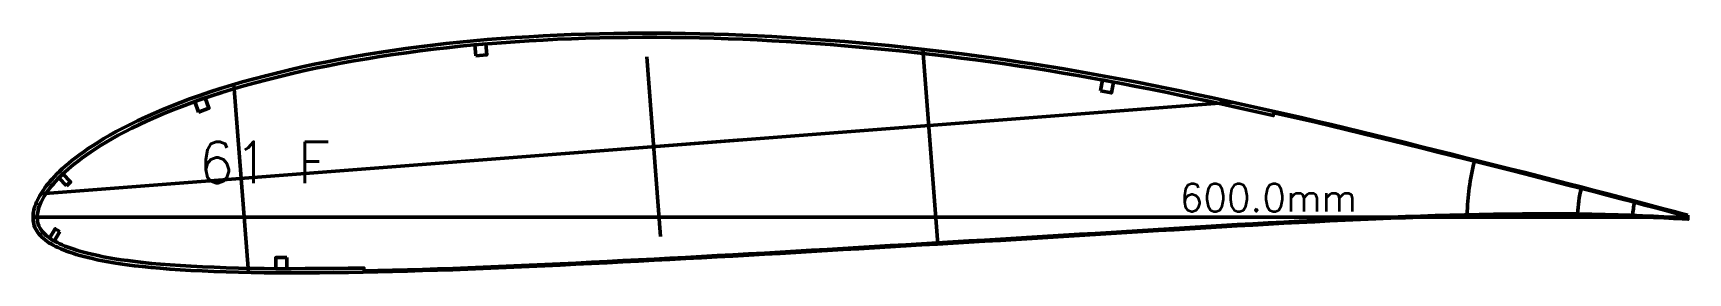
# Model space of a CAD drawing. Header units: metres. Extents: x -405 to 675, y -15418 to 133.
# Drawn here: x -225 to 375, y -12020 to -11933 of the extents above; entities that cross this region are included whole.
import ezdxf
from ezdxf.enums import TextEntityAlignment as Align

# ---------------------------------------------------------------- set-up
doc = ezdxf.new("R2010")
doc.units = ezdxf.units.M
for name, color, linetype, lineweight in [('FoilLayer', 7, 'Continuous', 50), ('RefFoilLayer', 7, 'Continuous', 50), ('StringerLayer', 7, 'Continuous', 50), ('SubLayer', 7, 'Continuous', 50), ('TextLayer', 7, 'Continuous', 50)]:
    doc.layers.add(name, color=color, linetype=linetype, lineweight=lineweight)
doc.styles.add('MSゴシック', font='romans')

msp = doc.modelspace()

# ---------------------------------------------------------------- texts
at = {"layer": 'TextLayer', "style": 'MSゴシック'}
msp.add_text('61 F', height=15, dxfattribs=at).set_placement((-165, -11987.74))
msp.add_text('600.0mm', height=10, dxfattribs=at).set_placement((255, -12000.95), align=Align.BOTTOM_RIGHT)

# ---------------------------------------------------------------- linework, layer by layer
at = {"layer": 'FoilLayer'}
msp.add_lwpolyline([(374.88, -11999.75), (372.95, -11999.22), (369.86, -11998.4), (366.51, -11997.49), (362.88, -11996.52), (358.95, -11995.49), (354.74, -11994.39), (350.31, -11993.22), (345.67, -11991.99), (340.89, -11990.74), (336.03, -11989.49), (331.09, -11988.25), (326.08, -11986.96), (321.01, -11985.65), (315.87, -11984.33), (310.67, -11983.02), (305.41, -11981.71), (300.07, -11980.38), (294.68, -11979.03), (289.25, -11977.67), (283.79, -11976.31), (278.33, -11974.95), (272.85, -11973.6), (267.37, -11972.27), (261.89, -11970.94), (256.42, -11969.6), (250.95, -11968.27), (245.5, -11966.96), (240.06, -11965.67), (234.62, -11964.41), (229.18, -11963.17), (224.9, -11962.2), (224.67, -11963.22), (223.52, -11962.96), (218.1, -11961.74), (212.69, -11960.53), (207.29, -11959.34), (201.89, -11958.18), (196.49, -11957.04), (191.09, -11955.93), (185.69, -11954.82), (180.33, -11953.73), (174.98, -11952.67), (169.66, -11951.65), (164.35, -11950.66), (159.05, -11949.7), (153.76, -11948.77), (148.47, -11947.86), (143.2, -11946.98), (137.93, -11946.14), (132.66, -11945.33), (127.39, -11944.57), (122.11, -11943.82), (116.84, -11943.1), (111.56, -11942.41), (106.28, -11941.75), (101, -11941.12), (95.72, -11940.53), (90.44, -11939.96), (85.15, -11939.42), (79.85, -11938.91), (74.55, -11938.43), (69.25, -11937.97), (63.95, -11937.55), (58.66, -11937.16), (53.37, -11936.79), (48.09, -11936.46), (42.81, -11936.15), (37.56, -11935.88), (32.31, -11935.64), (27.08, -11935.43), (21.86, -11935.26), (16.66, -11935.12), (11.46, -11935.01), (6.28, -11934.94), (1.1, -11934.91), (-4.07, -11934.91), (-9.23, -11934.95), (-14.39, -11935.01), (-19.54, -11935.12), (-24.67, -11935.26), (-29.8, -11935.43), (-34.91, -11935.64), (-40, -11935.89), (-45.08, -11936.18), (-50.15, -11936.5), (-55.19, -11936.86), (-60.19, -11937.25), (-65.17, -11937.68), (-70.11, -11938.15), (-75.02, -11938.67), (-79.93, -11939.23), (-84.81, -11939.83), (-89.66, -11940.47), (-94.48, -11941.15), (-99.28, -11941.88), (-104.03, -11942.66), (-108.75, -11943.47), (-113.43, -11944.32), (-118.06, -11945.2), (-122.62, -11946.13), (-127.13, -11947.1), (-131.57, -11948.12), (-135.94, -11949.18), (-140.25, -11950.27), (-144.48, -11951.39), (-148.63, -11952.53), (-152.66, -11953.69), (-156.57, -11954.88), (-160.36, -11956.1), (-164.04, -11957.34), (-167.6, -11958.61), (-171.04, -11959.9), (-174.37, -11961.2), (-177.58, -11962.51), (-180.67, -11963.82), (-183.62, -11965.14), (-186.45, -11966.46), (-189.15, -11967.78), (-191.71, -11969.09), (-194.12, -11970.37), (-196.4, -11971.64), (-198.53, -11972.88), (-200.52, -11974.09), (-202.39, -11975.28), (-204.14, -11976.43), (-205.77, -11977.55), (-207.28, -11978.63), (-208.69, -11979.68), (-210, -11980.7), (-211.21, -11981.69), (-212.33, -11982.65), (-213.38, -11983.59), (-214.35, -11984.5), (-215.26, -11985.39), (-216.1, -11986.25), (-216.88, -11987.09), (-217.61, -11987.91), (-218.28, -11988.72), (-218.9, -11989.5), (-219.48, -11990.26), (-220.01, -11991.01), (-220.5, -11991.74), (-220.95, -11992.46), (-221.36, -11993.17), (-221.75, -11993.86), (-222.09, -11994.52), (-222.39, -11995.16), (-222.65, -11995.8), (-222.87, -11996.43), (-223.06, -11997.05), (-223.21, -11997.64), (-223.34, -11998.26), (-223.43, -11998.83), (-223.49, -11999.34), (-223.5, -11999.95), (-223.49, -12000.48), (-223.46, -12001.02), (-223.4, -12001.55), (-223.3, -12002.06), (-223.16, -12002.58), (-222.96, -12003.1), (-222.72, -12003.62), (-222.43, -12004.13), (-222.1, -12004.63), (-221.71, -12005.14), (-221.28, -12005.63), (-220.8, -12006.12), (-220.28, -12006.6), (-219.72, -12007.06), (-219.11, -12007.52), (-218.46, -12007.97), (-217.76, -12008.4), (-217, -12008.82), (-216.2, -12009.23), (-215.34, -12009.64), (-214.42, -12010.05), (-213.45, -12010.45), (-212.42, -12010.85), (-211.33, -12011.24), (-210.17, -12011.64), (-208.95, -12012.03), (-207.64, -12012.42), (-206.23, -12012.8), (-204.74, -12013.18), (-203.13, -12013.56), (-201.41, -12013.94), (-199.57, -12014.32), (-197.59, -12014.69), (-195.46, -12015.06), (-193.17, -12015.41), (-190.69, -12015.75), (-188.02, -12016.08), (-185.14, -12016.4), (-182.07, -12016.72), (-178.78, -12017.01), (-175.29, -12017.29), (-171.59, -12017.54), (-167.69, -12017.76), (-163.6, -12017.96), (-159.37, -12018.14), (-155, -12018.31), (-150.53, -12018.45), (-145.93, -12018.55), (-141.19, -12018.62), (-136.34, -12018.65), (-131.38, -12018.66), (-126.33, -12018.64), (-121.19, -12018.61), (-115.98, -12018.57), (-110.71, -12018.51), (-105.41, -12018.43), (-105.03, -12018.42), (-105.01, -12019.47), (-100.05, -12019.37), (-94.68, -12019.23), (-89.27, -12019.08), (-83.82, -12018.92), (-78.34, -12018.76), (-72.85, -12018.57), (-67.35, -12018.36), (-61.83, -12018.13), (-56.28, -12017.9), (-50.7, -12017.65), (-45.1, -12017.41), (-39.49, -12017.16), (-33.86, -12016.89), (-28.21, -12016.62), (-22.55, -12016.33), (-16.87, -12016.04), (-11.19, -12015.75), (-5.5, -12015.47), (0.2, -12015.17), (5.89, -12014.87), (11.6, -12014.57), (17.31, -12014.26), (23.02, -12013.94), (28.73, -12013.62), (34.43, -12013.31), (40.14, -12012.99), (45.84, -12012.67), (51.53, -12012.34), (57.23, -12012), (62.93, -12011.66), (68.63, -12011.31), (74.33, -12010.97), (80.03, -12010.64), (85.74, -12010.31), (91.44, -12009.97), (97.14, -12009.63), (102.84, -12009.28), (108.54, -12008.94), (114.26, -12008.61), (119.98, -12008.29), (125.71, -12007.95), (131.44, -12007.61), (137.17, -12007.24), (142.9, -12006.88), (148.63, -12006.54), (154.37, -12006.2), (160.1, -12005.86), (165.84, -12005.51), (171.56, -12005.14), (177.28, -12004.78), (183, -12004.43), (188.72, -12004.09), (194.45, -12003.76), (200.16, -12003.42), (205.87, -12003.07), (211.55, -12002.72), (217.21, -12002.4), (222.86, -12002.08), (228.49, -12001.78), (234.09, -12001.49), (239.66, -12001.21), (245.21, -12000.93), (250.76, -12000.68), (256.29, -12000.44), (261.8, -12000.2), (267.25, -11999.98), (272.63, -11999.78), (278.01, -11999.61), (283.38, -11999.45), (288.72, -11999.29), (294.02, -11999.16), (299.3, -11999.07), (304.56, -11998.98), (309.79, -11998.87), (314.97, -11998.79), (320.11, -11998.77), (325.25, -11998.77), (330.35, -11998.78), (335.34, -11998.82), (340.22, -11998.91), (345.03, -11999.03), (349.7, -11999.18), (354.21, -11999.33), (358.48, -11999.5), (362.51, -11999.68), (366.28, -11999.85), (369.78, -12000.02), (373.01, -12000.19), (375, -12000.32)], close=True, dxfattribs=at)
at = {"layer": 'RefFoilLayer'}
msp.add_lwpolyline([(375, -11999.32), (373.07, -11998.79), (369.97, -11997.97), (366.62, -11997.06), (362.99, -11996.09), (359.06, -11995.06), (354.86, -11993.96), (350.42, -11992.78), (345.79, -11991.56), (341, -11990.31), (336.14, -11989.05), (331.2, -11987.81), (326.19, -11986.52), (321.12, -11985.21), (315.98, -11983.9), (310.78, -11982.58), (305.51, -11981.27), (300.18, -11979.95), (294.79, -11978.6), (289.36, -11977.24), (283.9, -11975.87), (278.43, -11974.51), (272.96, -11973.16), (267.48, -11971.83), (262, -11970.5), (256.53, -11969.17), (251.06, -11967.84), (245.6, -11966.52), (240.16, -11965.23), (234.72, -11963.97), (229.28, -11962.73), (223.85, -11961.5), (218.43, -11960.27), (213.02, -11959.06), (207.61, -11957.87), (202.2, -11956.71), (196.79, -11955.58), (191.39, -11954.46), (185.99, -11953.35), (180.62, -11952.26), (175.27, -11951.2), (169.94, -11950.17), (164.62, -11949.18), (159.31, -11948.22), (154.01, -11947.29), (148.72, -11946.38), (143.43, -11945.5), (138.15, -11944.66), (132.88, -11943.85), (127.6, -11943.08), (122.32, -11942.34), (117.04, -11941.62), (111.75, -11940.92), (106.46, -11940.26), (101.17, -11939.63), (95.88, -11939.04), (90.59, -11938.47), (85.29, -11937.93), (79.99, -11937.42), (74.68, -11936.93), (69.37, -11936.48), (64.06, -11936.06), (58.76, -11935.66), (53.46, -11935.3), (48.17, -11934.96), (42.89, -11934.65), (37.62, -11934.38), (32.37, -11934.14), (27.13, -11933.93), (21.9, -11933.76), (16.69, -11933.62), (11.48, -11933.51), (6.29, -11933.44), (1.1, -11933.41), (-4.08, -11933.41), (-9.25, -11933.45), (-14.42, -11933.51), (-19.58, -11933.62), (-24.73, -11933.76), (-29.86, -11933.93), (-34.98, -11934.15), (-40.09, -11934.4), (-45.18, -11934.68), (-50.25, -11935), (-55.3, -11935.36), (-60.32, -11935.75), (-65.31, -11936.19), (-70.26, -11936.66), (-75.2, -11937.18), (-80.11, -11937.74), (-85, -11938.35), (-89.87, -11938.99), (-94.71, -11939.67), (-99.52, -11940.4), (-104.29, -11941.18), (-109.02, -11942), (-113.71, -11942.85), (-118.35, -11943.73), (-122.94, -11944.66), (-127.47, -11945.64), (-131.92, -11946.66), (-136.31, -11947.72), (-140.63, -11948.82), (-144.88, -11949.94), (-149.04, -11951.08), (-153.09, -11952.25), (-157.03, -11953.45), (-160.84, -11954.67), (-164.54, -11955.93), (-168.12, -11957.21), (-171.59, -11958.5), (-174.94, -11959.81), (-178.17, -11961.13), (-181.28, -11962.45), (-184.26, -11963.78), (-187.11, -11965.11), (-189.83, -11966.45), (-192.41, -11967.76), (-194.85, -11969.06), (-197.15, -11970.34), (-199.31, -11971.59), (-201.33, -11972.83), (-203.22, -11974.03), (-204.99, -11975.19), (-206.64, -11976.33), (-208.18, -11977.43), (-209.61, -11978.5), (-210.95, -11979.54), (-212.18, -11980.55), (-213.34, -11981.54), (-214.41, -11982.5), (-215.4, -11983.43), (-216.34, -11984.34), (-217.2, -11985.23), (-218.01, -11986.1), (-218.76, -11986.95), (-219.46, -11987.78), (-220.1, -11988.6), (-220.7, -11989.4), (-221.26, -11990.18), (-221.77, -11990.95), (-222.24, -11991.7), (-222.68, -11992.44), (-223.08, -11993.17), (-223.45, -11993.89), (-223.78, -11994.6), (-224.06, -11995.3), (-224.31, -11996), (-224.52, -11996.68), (-224.69, -11997.35), (-224.82, -11998.02), (-224.92, -11998.67), (-224.99, -11999.32), (-225, -11999.95), (-224.99, -12000.58), (-224.95, -12001.21), (-224.87, -12001.84), (-224.74, -12002.48), (-224.56, -12003.12), (-224.32, -12003.74), (-224.02, -12004.36), (-223.68, -12004.97), (-223.28, -12005.55), (-222.84, -12006.13), (-222.35, -12006.68), (-221.81, -12007.23), (-221.24, -12007.75), (-220.62, -12008.27), (-219.95, -12008.76), (-219.24, -12009.24), (-218.49, -12009.71), (-217.69, -12010.15), (-216.84, -12010.59), (-215.94, -12011.01), (-214.99, -12011.43), (-213.99, -12011.84), (-212.93, -12012.26), (-211.81, -12012.66), (-210.63, -12013.07), (-209.37, -12013.47), (-208.03, -12013.86), (-206.6, -12014.25), (-205.08, -12014.64), (-203.45, -12015.02), (-201.71, -12015.41), (-199.85, -12015.79), (-197.84, -12016.17), (-195.69, -12016.54), (-193.37, -12016.9), (-190.88, -12017.24), (-188.19, -12017.57), (-185.3, -12017.9), (-182.2, -12018.21), (-178.9, -12018.51), (-175.39, -12018.78), (-171.68, -12019.03), (-167.76, -12019.26), (-163.67, -12019.46), (-159.42, -12019.64), (-155.05, -12019.81), (-150.56, -12019.95), (-145.95, -12020.05), (-141.2, -12020.12), (-136.34, -12020.15), (-131.38, -12020.16), (-126.32, -12020.14), (-121.18, -12020.11), (-115.96, -12020.07), (-110.69, -12020.01), (-105.38, -12019.93), (-100.04, -12019.82), (-94.67, -12019.68), (-89.25, -12019.53), (-83.8, -12019.37), (-78.33, -12019.2), (-72.84, -12019.02), (-67.34, -12018.81), (-61.81, -12018.58), (-56.26, -12018.34), (-50.68, -12018.1), (-45.08, -12017.86), (-39.47, -12017.61), (-33.84, -12017.34), (-28.19, -12017.06), (-22.52, -12016.78), (-16.85, -12016.49), (-11.17, -12016.2), (-5.48, -12015.91), (0.22, -12015.62), (5.92, -12015.32), (11.62, -12015.02), (17.33, -12014.71), (23.04, -12014.39), (28.75, -12014.07), (34.46, -12013.76), (40.16, -12013.44), (45.86, -12013.11), (51.56, -12012.79), (57.26, -12012.45), (62.96, -12012.11), (68.66, -12011.76), (74.36, -12011.42), (80.06, -12011.09), (85.76, -12010.76), (91.47, -12010.42), (97.16, -12010.08), (102.86, -12009.73), (108.57, -12009.39), (114.28, -12009.06), (120.01, -12008.73), (125.73, -12008.4), (131.46, -12008.05), (137.2, -12007.69), (142.93, -12007.33), (148.66, -12006.99), (154.4, -12006.65), (160.13, -12006.31), (165.87, -12005.96), (171.59, -12005.59), (177.31, -12005.23), (183.03, -12004.88), (188.75, -12004.54), (194.47, -12004.21), (200.19, -12003.87), (205.9, -12003.52), (211.58, -12003.17), (217.23, -12002.85), (222.88, -12002.53), (228.51, -12002.23), (234.11, -12001.94), (239.68, -12001.66), (245.23, -12001.38), (250.78, -12001.13), (256.31, -12000.89), (261.82, -12000.65), (267.26, -12000.43), (272.64, -12000.23), (278.02, -12000.06), (283.39, -11999.9), (288.73, -11999.74), (294.03, -11999.61), (299.31, -11999.52), (304.57, -11999.43), (309.8, -11999.32), (314.97, -11999.24), (320.11, -11999.22), (325.25, -11999.22), (330.35, -11999.23), (335.33, -11999.27), (340.21, -11999.36), (345.01, -11999.48), (349.69, -11999.63), (354.19, -11999.77), (358.46, -11999.95), (362.49, -12000.13), (366.26, -12000.29), (369.76, -12000.47), (372.98, -12000.64), (374.98, -12000.77)], close=True, dxfattribs=at)
at = {"layer": 'StringerLayer'}
for points in [[(-64.52, -11941.64), (-60.53, -11941.29), (-60.88, -11937.31), (-64.86, -11937.65), (-64.52, -11941.64)], [(162.03, -11954.3), (165.96, -11955.03), (166.69, -11951.09), (162.76, -11950.36), (162.03, -11954.3)], [(-165.04, -11961.95), (-161.27, -11960.6), (-162.61, -11956.83), (-166.38, -11958.18), (-165.04, -11961.95)], [(-212.86, -11988.64), (-211.43, -11987.24), (-214.24, -11984.38), (-215.66, -11985.79), (-212.86, -11988.64)], [(-215.27, -12005.23), (-216.98, -12004.18), (-219.07, -12007.59), (-217.36, -12008.64), (-215.27, -12005.23)], [(-132.99, -12014.66), (-136.99, -12014.65), (-137, -12018.65), (-133, -12018.66), (-132.99, -12014.66)]]:
    msp.add_lwpolyline(points, dxfattribs=at)
at = {"layer": 'SubLayer'}
for p, q in [((97.58, -11939.23), (103, -12009.72)), ((-2.5, -11942.03), (2.5, -12007.01)), ((-152.18, -11951.99), (-146.94, -12020.03)), ((209.88, -11958.37), (-222.19, -11991.62)), ((-31.91, -11976.98), (31.91, -11972.07)), ((-225, -12000), (375, -12000))]:
    msp.add_line(p, q, dxfattribs=at)
for radius, start, end in [(80, 165.34812, 179.38341), (40, 164.90353, 178.30018), (20, 164.48099, 178.15863)]:
    msp.add_arc((375, -12000), radius, start, end, dxfattribs=at)

msp.set_redraw_order([(e.dxf.handle, doc.entitydb.next_handle()) for e in msp.query("TEXT MTEXT ATTDEF DIMENSION ARC_DIMENSION")])  # texts and dimensions are drawn at this point

doc.saveas('drawing.dxf')
